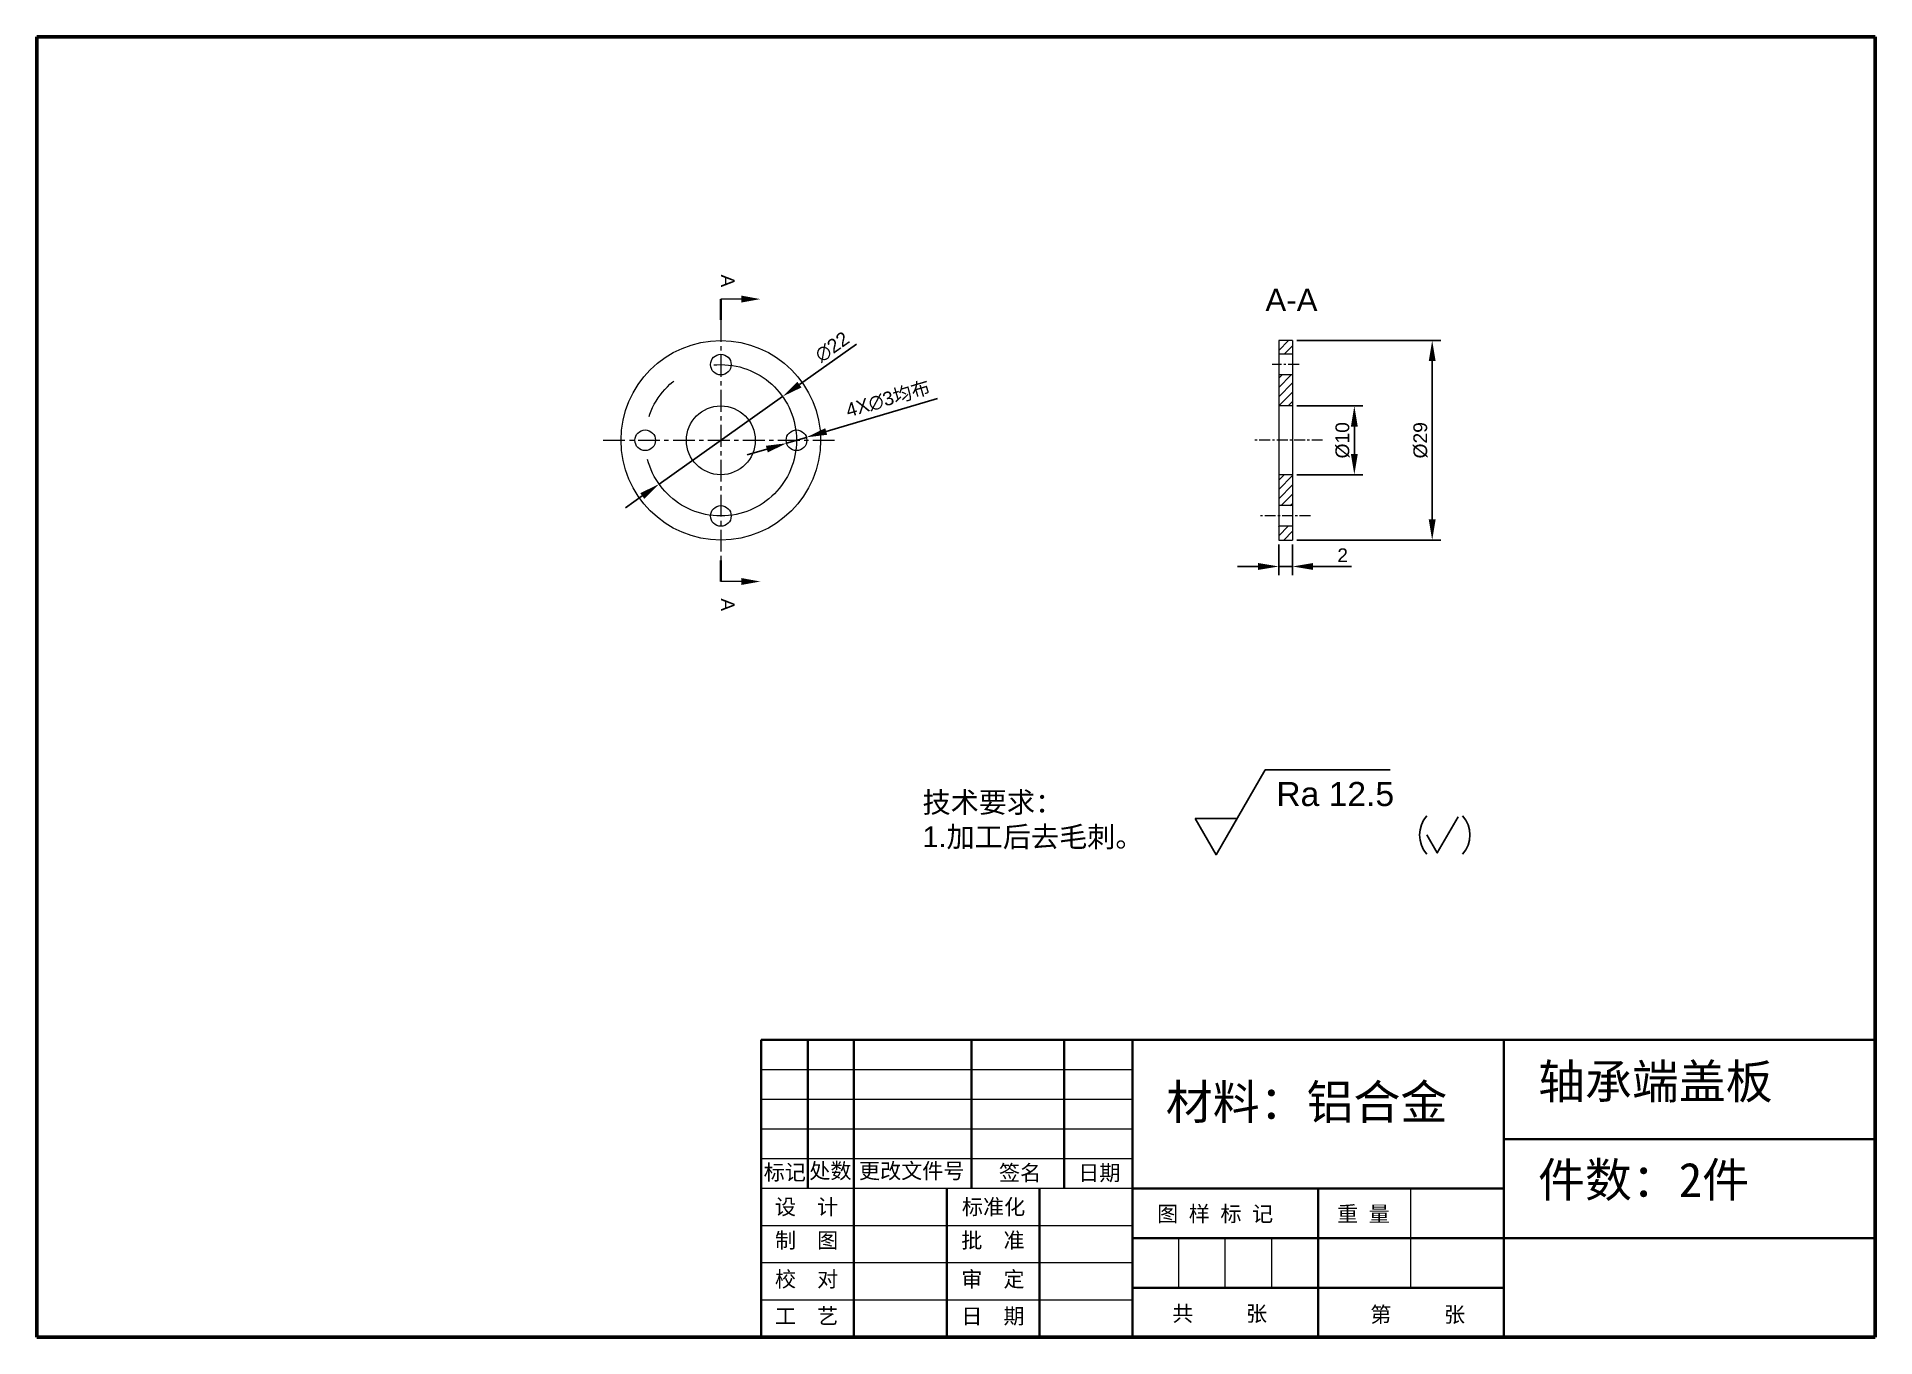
# Model space of a CAD drawing. Header units: millimetres. Extents: x 8228 to 14419, y 2533 to 3289.
# Drawn here: x 12588 to 12855.3, y 2889.9 to 3078.9 of the extents above; entities that cross this region are included whole.
import ezdxf

# ---------------------------------------------------------------- set-up
doc = ezdxf.new("R2010")
doc.units = ezdxf.units.MM
doc.linetypes.add('CENTER', pattern=[50.8, 31.75, -6.35, 6.35, -6.35])
for name, color, linetype, lineweight in [('AM_5', 3, 'Continuous', 25), ('中心线', 1, 'CENTER', 5), ('标注', 3, 'Continuous', 5), ('粗实线', 7, 'Continuous', 40), ('线框', 7, 'Continuous', 60), ('细实线', 5, 'Continuous', 5)]:
    doc.layers.add(name, color=color, linetype=linetype, lineweight=lineweight)
doc.styles.get("Standard").update_dxf_attribs({"font": 'arial.ttf'})
doc.styles.add('样式 2', font='arial.ttf', dxfattribs={"height": 2})
doc.dimstyles.new('样式0-2', dxfattribs={"dimtxt": 2, "dimasz": 3, "dimexe": 1.25, "dimexo": 0.625, "dimtad": 1, "dimdsep": 46, "dimtxsty": 'Standard', "dimcen": 2.5, "dimazin": 0, "dimtfac": 1, "dimtmove": 0, "dimatfit": 3, "dimfxl": 1, "dimarcsym": 0})

msp = doc.modelspace()

# ---------------------------------------------------------------- texts
at = {"layer": 'AM_5', "insert": (12768.198, 2970.584), "char_height": 3.5, "width": 18.09925, "attachment_point": 1}
msp.add_mtext('Ra 12.5', dxfattribs=at)
at = {"layer": '中心线', "char_height": 5, "attachment_point": 1, "style": '样式 2'}
for s, insert in [('{\\fSimSun|b0|i0|c134|p2;\\C2;轴承端盖板}', (12806.254, 2929.555)), ('{\\fSimSun|b0|i0|c134|p2;\\C2;材料：铝合金}', (12752.131, 2926.572)), ('{\\fSimSun|b0|i0|c134|p2;\\C2;件数：2件}', (12806.254, 2915.252))]:
    msp.add_mtext_dynamic_manual_height_columns(s, width=150.08792, gutter_width=10, heights=[0], dxfattribs=dict(at, insert=insert))
at = {"layer": '标注', "insert": (12716.752, 2969.119), "char_height": 3, "attachment_point": 1, "style": '样式 2'}
msp.add_mtext_dynamic_manual_height_columns('{\\fSimSun|b0|i0|c134|p2;\\C0;技术要求：\\fArial|b0|i0|c0|p34;\\P1.\\fSimSun|b0|i0|c134|p2;加工后去毛刺。}', width=65.6412, gutter_width=10, heights=[0], dxfattribs=at)
at = {"layer": '粗实线', "ltscale": 0.1, "char_height": 2, "attachment_point": 1, "rotation": 270, "style": '样式 2'}
for insert in [(12689.434, 3044.343), (12689.434, 2997.276)]:
    msp.add_mtext_dynamic_manual_height_columns('A', width=7.61663, gutter_width=10, heights=[0], dxfattribs=dict(at, insert=insert))
at = {"layer": '粗实线', "ltscale": 0.1, "insert": (12766.61, 3039.007), "char_height": 3.2559, "attachment_point": 7, "style": '样式 2'}
msp.add_mtext_dynamic_manual_height_columns('A-A', width=7.61663, gutter_width=10, heights=[0], dxfattribs=at)
at = {"layer": '细实线', "char_height": 2.25, "attachment_point": 1}
for s, insert, width in [('{\\f宋体|b0|i0|c134|p2;标记}', (12693.667, 2914.98), 7.875), ('{\\f宋体|b0|i0|c134|p2;处数}', (12700.297, 2915.189), 7.875), ('{\\f宋体|b0|i0|c134|p2;更改文件号}', (12707.513, 2915.189), 16.875), ('{\\f宋体|b0|i0|c134|p2;签名}', (12727.872, 2914.904), 7.875), ('{\\f宋体|b0|i0|c134|p2;日期}', (12739.399, 2914.904), 7.875), ('{\\f宋体|b0|i0|c134|p2;设  计}', (12695.296, 2909.957), 18), ('{\\f宋体|b0|i0|c134|p2;标准化}', (12722.482, 2909.957), 18), ('{\\f宋体|b0|i0|c134|p2;图 样 标 记}', (12750.866, 2908.942), 20.27709), ('\\f宋体|b0|i0|c134|p2;重 量', (12777.03, 2908.94), 11.25), ('{\\f宋体|b0|i0|c134|p2;制  图}', (12695.296, 2905.096), 18), ('{\\f宋体|b0|i0|c134|p2;批  准}', (12722.392, 2905.096), 18), ('{\\f宋体|b0|i0|c134|p2;校  对}', (12695.296, 2899.447), 18), ('{\\f宋体|b0|i0|c134|p2;审  定}', (12722.392, 2899.447), 18), ('{\\f宋体|b0|i0|c134|p2;工  艺}', (12695.296, 2894.081), 18), ('{\\f宋体|b0|i0|c134|p2;日  期}', (12722.392, 2894.081), 18), ('{\\f宋体|b0|i0|c134|p2; 共     张}', (12751.533, 2894.447), 18.19458), ('{\\f宋体|b0|i0|c134|p2; 第     张}', (12780.32, 2894.314), 22.5)]:
    msp.add_mtext(s, dxfattribs=dict(at, insert=insert, width=width))

# ---------------------------------------------------------------- blocks, each defined once
blk = doc.blocks.new('*D124')
at = {"layer": 'Defpoints', "color": 0, "transparency": 16777216}
for p in [(12699.87, 3020.67), (12697, 3019.81)]:
    blk.add_point(p, dxfattribs=at)
at = {"layer": '标注', "color": 0, "lineweight": -2, "transparency": 16777216}
for p, q in [((12718.95, 3026.33), (12702.75, 3021.52)), ((12697, 3019.81), (12699.87, 3020.67)), ((12694.12, 3018.96), (12691.24, 3018.11))]:
    blk.add_line(p, q, dxfattribs=at)
at = {"layer": '标注', "color": 0, "transparency": 16777216}
for points in [[(12702.61, 3022), (12702.89, 3021.04), (12699.87, 3020.67)], [(12693.98, 3019.44), (12694.26, 3018.48), (12697, 3019.81)]]:
    blk.add_solid(points, dxfattribs=at)
at = {"layer": '标注', "color": 0, "transparency": 16777216, "insert": (12711.74, 3026.2), "char_height": 2, "attachment_point": 5, "rotation": 16.5201}
blk.add_mtext('4X∅3{\\fSimSun|b0|i0|c134|p2;均布}', dxfattribs=at)
blk = doc.blocks.new('*D126')
at = {"layer": 'Defpoints', "color": 0, "transparency": 16777216}
for p in [(12696.41, 3026.6), (12678.46, 3013.88)]:
    blk.add_point(p, dxfattribs=at)
at = {"layer": '标注', "color": 0, "lineweight": -2, "transparency": 16777216}
for p, q in [((12707.17, 3034.22), (12698.86, 3028.33)), ((12678.46, 3013.88), (12696.41, 3026.6)), ((12676.01, 3012.15), (12673.56, 3010.41))]:
    blk.add_line(p, q, dxfattribs=at)
at = {"layer": '标注', "color": 0, "transparency": 16777216}
for points in [[(12698.57, 3028.74), (12699.15, 3027.92), (12696.41, 3026.6)], [(12675.72, 3012.56), (12676.3, 3011.74), (12678.46, 3013.88)]]:
    blk.add_solid(points, dxfattribs=at)
at = {"layer": '标注', "color": 0, "transparency": 16777216, "insert": (12703.63, 3033.8), "char_height": 2, "attachment_point": 5, "rotation": 35.3075}
blk.add_mtext('∅22', dxfattribs=at)
blk = doc.blocks.new('*D152')
at = {"layer": 'Defpoints', "color": 0, "transparency": 16777216}
for p in [(12768.55, 3005.74), (12770.55, 3005.74), (12770.55, 3001.9)]:
    blk.add_point(p, dxfattribs=at)
at = {"layer": '标注', "color": 0, "lineweight": -2, "transparency": 16777216}
for p, q in [((12768.55, 3005.11), (12768.55, 3000.65)), ((12770.55, 3005.11), (12770.55, 3000.65)), ((12765.55, 3001.9), (12762.55, 3001.9)), ((12768.55, 3001.9), (12770.55, 3001.9)), ((12773.55, 3001.9), (12779.13, 3001.9))]:
    blk.add_line(p, q, dxfattribs=at)
at = {"layer": '标注', "color": 0, "transparency": 16777216}
for points in [[(12765.55, 3002.4), (12765.55, 3001.4), (12768.55, 3001.9)], [(12773.55, 3002.4), (12773.55, 3001.4), (12770.55, 3001.9)]]:
    blk.add_solid(points, dxfattribs=at)
at = {"layer": '标注', "color": 0, "transparency": 16777216, "insert": (12777.84, 3003.53), "char_height": 2, "attachment_point": 5}
blk.add_mtext('2', dxfattribs=at)
blk = doc.blocks.new('*D156')
at = {"layer": 'Defpoints', "color": 0, "transparency": 16777216}
for p in [(12770.55, 3025.24), (12770.55, 3015.24), (12779.54, 3015.24)]:
    blk.add_point(p, dxfattribs=at)
at = {"layer": '标注', "color": 0, "lineweight": -2, "transparency": 16777216}
for p, q in [((12771.18, 3025.24), (12780.79, 3025.24)), ((12779.54, 3022.24), (12779.54, 3018.24)), ((12771.18, 3015.24), (12780.79, 3015.24))]:
    blk.add_line(p, q, dxfattribs=at)
at = {"layer": '标注', "color": 0, "transparency": 16777216}
for points in [[(12779.04, 3022.24), (12780.04, 3022.24), (12779.54, 3025.24)], [(12779.04, 3018.24), (12780.04, 3018.24), (12779.54, 3015.24)]]:
    blk.add_solid(points, dxfattribs=at)
at = {"layer": '标注', "color": 0, "transparency": 16777216, "insert": (12777.83, 3020.24), "char_height": 2, "attachment_point": 5, "rotation": 90}
blk.add_mtext('%%C10', dxfattribs=at)
blk = doc.blocks.new('*D157')
at = {"layer": 'Defpoints', "color": 0, "transparency": 16777216}
for p in [(12770.55, 3034.74), (12770.55, 3005.74), (12790.86, 3005.74)]:
    blk.add_point(p, dxfattribs=at)
at = {"layer": '标注', "color": 0, "lineweight": -2, "transparency": 16777216}
for p, q in [((12771.18, 3034.74), (12792.11, 3034.74)), ((12790.86, 3031.74), (12790.86, 3008.74)), ((12771.18, 3005.74), (12792.11, 3005.74))]:
    blk.add_line(p, q, dxfattribs=at)
at = {"layer": '标注', "color": 0, "transparency": 16777216}
for points in [[(12790.36, 3031.74), (12791.36, 3031.74), (12790.86, 3034.74)], [(12790.36, 3008.74), (12791.36, 3008.74), (12790.86, 3005.74)]]:
    blk.add_solid(points, dxfattribs=at)
at = {"layer": '标注', "color": 0, "transparency": 16777216, "insert": (12789.16, 3020.24), "char_height": 2, "attachment_point": 5, "rotation": 90}
blk.add_mtext('%%C29', dxfattribs=at)

# ---------------------------------------------------------------- dimensions: what is measured, and where the dimension line sits
at = {"layer": '标注'}
dim = msp.add_diameter_dim_2p(p1=(12678.458, 3013.882), p2=(12696.411, 3026.597), dimstyle='样式0-2', dxfattribs=at)
dim.commit()
dim.dimension.update_dxf_attribs({"geometry": '*D126', "text_midpoint": (12704.615, 3032.407), "dimtype": 163})
for base, p1, p2, picture, middle in [((12790.863, 3005.739), (12770.552, 3034.739), (12770.552, 3005.739), '*D157', (12789.161, 3020.239)), ((12779.536, 3015.239), (12770.552, 3025.239), (12770.552, 3015.239), '*D156', (12777.834, 3020.239))]:
    dim = msp.add_linear_dim(base=base, p1=p1, p2=p2, angle=90, text='%%C<>', dimstyle='样式0-2', dxfattribs=at)
    dim.commit()
    dim.dimension.update_dxf_attribs({"geometry": picture, "text_midpoint": middle})
dim = msp.add_diameter_dim_2p(p1=(12696.996, 3019.813), p2=(12699.873, 3020.666), text='4X<>{\\fSimSun|b0|i0|c134|p2;均布}', dimstyle='样式0-2', dxfattribs=at)
dim.commit()
dim.dimension.update_dxf_attribs({"geometry": '*D124', "text_midpoint": (12711.739, 3026.205)})
dim = msp.add_linear_dim(base=(12770.552, 3001.899), p1=(12768.552, 3005.739), p2=(12770.552, 3005.739), dimstyle='样式0-2', dxfattribs=at)
dim.commit()
dim.dimension.update_dxf_attribs({"geometry": '*D152', "text_midpoint": (12777.839, 3003.528)})

# ---------------------------------------------------------------- hatches: boundary and pattern name
at = {"layer": '中心线'}
h = msp.add_hatch(dxfattribs=at)
h.set_pattern_fill('ANSI31', color=256, scale=0.3)
h.set_pattern_definition([(45, (43.304, 0), (-0.67351921, 0.67351921), [])])
h.paths.add_polyline_path([(12770.552, 3032.739), (12770.552, 3034.739), (12768.552, 3034.739), (12768.552, 3032.739)])
h.paths.add_polyline_path([(12768.552, 3025.239), (12770.552, 3025.239), (12770.552, 3029.739), (12768.552, 3029.739)])
h.paths.add_polyline_path([(12770.552, 3015.239), (12768.552, 3015.239), (12768.552, 3010.739), (12770.552, 3010.739)])
h.paths.add_polyline_path([(12768.552, 3005.739), (12770.552, 3005.739), (12770.552, 3007.739), (12768.552, 3007.739)])

# ---------------------------------------------------------------- linework, layer by layer
at = {"linetype": 'Continuous', "lineweight": 15}
for p, q in [((12770.552, 3034.739), (12768.552, 3034.739)), ((12768.552, 3034.739), (12768.552, 3005.739)), ((12770.552, 3034.739), (12770.552, 3005.739)), ((12770.552, 3032.739), (12768.552, 3032.739)), ((12770.552, 3029.739), (12768.552, 3029.739)), ((12770.552, 3025.239), (12768.552, 3025.239)), ((12770.552, 3015.239), (12768.552, 3015.239)), ((12770.552, 3010.739), (12768.552, 3010.739)), ((12770.552, 3007.739), (12768.552, 3007.739)), ((12768.552, 3005.739), (12770.552, 3005.739))]:
    msp.add_line(p, q, dxfattribs=at)
for centre, radius in [((12687.434, 3020.239), 14.5), ((12687.434, 3031.239), 1.5), ((12687.434, 3020.239), 5), ((12676.434, 3020.239), 1.5), ((12698.434, 3020.239), 1.5), ((12687.434, 3009.239), 1.5)]:
    msp.add_circle(centre, radius, dxfattribs=at)
at = {"layer": 'AM_5'}
for points in [[(12756.417, 2965.26), (12759.448, 2960.01), (12766.564, 2972.334)], [(12766.564, 2972.334), (12784.743, 2972.334)], [(12756.417, 2965.26), (12762.479, 2965.26)], [(12790.071, 2962.884), (12791.587, 2960.259), (12794.618, 2965.509)]]:
    msp.add_lwpolyline(points, dxfattribs=at)
for centre, start, end in [((12793.28, 2962.884), 138.88791, 221.11209), ((12792.079, 2962.884), 318.88791, 41.11209)]:
    msp.add_arc(centre, 4.258, start, end, dxfattribs=at)
at = {"layer": '中心线', "ltscale": 0.1}
for p, q in [((12687.434, 3037.726), (12687.434, 3002.753)), ((12670.32, 3020.239), (12704.548, 3020.239))]:
    msp.add_line(p, q, dxfattribs=at)
at = {"layer": '中心线', "ltscale": 0.05}
for p, q in [((12771.495, 3031.239), (12767.606, 3031.239)), ((12774.928, 3020.239), (12765.012, 3020.239)), ((12773.177, 3009.239), (12765.761, 3009.239))]:
    msp.add_line(p, q, dxfattribs=at)
at = {"layer": '中心线'}
msp.add_circle((12687.434, 3020.239), 11, dxfattribs=at)
at = {"layer": '粗实线', "ltscale": 0.1}
for p, q in [((12687.434, 3040.763), (12687.434, 3037.726)), ((12687.434, 2999.716), (12687.434, 3002.753)), ((12693.274, 2933.084), (12855.274, 2933.084)), ((12693.274, 2889.884), (12693.274, 2933.084)), ((12700.087, 2911.484), (12700.087, 2933.084)), ((12706.774, 2889.884), (12706.774, 2933.084)), ((12723.874, 2911.484), (12723.874, 2933.084)), ((12737.374, 2911.484), (12737.374, 2933.084)), ((12747.274, 2889.884), (12747.274, 2933.084)), ((12801.274, 2933.084), (12801.274, 2889.884)), ((12801.274, 2918.684), (12855.274, 2918.684)), ((12720.274, 2889.884), (12720.274, 2911.484)), ((12733.774, 2889.884), (12733.774, 2911.484)), ((12801.274, 2911.484), (12747.274, 2911.484)), ((12774.274, 2889.884), (12774.274, 2911.484)), ((12747.274, 2904.284), (12855.274, 2904.284)), ((12801.274, 2897.084), (12747.274, 2897.084))]:
    msp.add_line(p, q, dxfattribs=at)
for points in [[(12693.176, 3040.763, 0, 1, 0), (12690.434, 3040.763, 1, 1, 0)], [(12693.176, 2999.716, 0, 1, 0), (12690.434, 2999.716, 1, 1, 0)]]:
    msp.add_lwpolyline(points, format="xyseb", dxfattribs=at)
at = {"layer": '线框', "ltscale": 0.1}
for p, q in [((12587.974, 3078.884), (12855.274, 3078.884)), ((12587.974, 2889.884), (12587.974, 3078.884)), ((12855.274, 3078.884), (12855.274, 2889.884)), ((12855.274, 2889.884), (12587.974, 2889.884))]:
    msp.add_line(p, q, dxfattribs=at)
at = {"layer": '细实线'}
for p, q in [((12690.434, 3040.763), (12687.434, 3040.763)), ((12690.434, 2999.716), (12687.434, 2999.716)), ((12747.274, 2928.764), (12693.274, 2928.764)), ((12747.274, 2924.444), (12693.274, 2924.444)), ((12747.274, 2920.124), (12693.274, 2920.124)), ((12747.274, 2915.804), (12693.274, 2915.804)), ((12747.274, 2911.484), (12693.274, 2911.484)), ((12787.774, 2897.084), (12787.774, 2911.484)), ((12747.274, 2906.084), (12693.274, 2906.084)), ((12754.024, 2897.084), (12754.024, 2904.284)), ((12760.774, 2897.084), (12760.774, 2904.284)), ((12767.524, 2897.084), (12767.524, 2904.284)), ((12747.274, 2900.684), (12693.274, 2900.684)), ((12747.274, 2895.284), (12693.274, 2895.284))]:
    msp.add_line(p, q, dxfattribs=at)

msp.set_redraw_order([(e.dxf.handle, doc.entitydb.next_handle()) for e in msp.query("TEXT MTEXT ATTDEF DIMENSION ARC_DIMENSION")])  # texts and dimensions are drawn at this point

doc.saveas('drawing.dxf')
